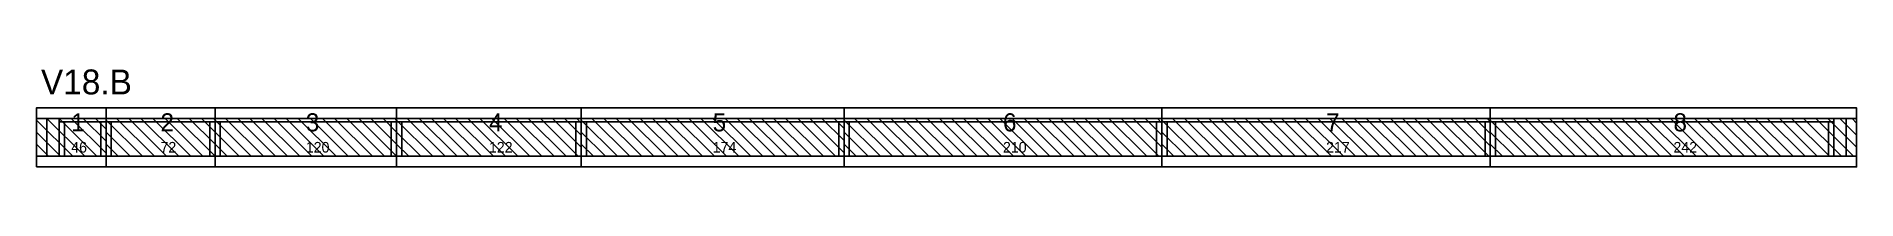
# Model space of a CAD drawing. Header units: metres. Extents: x -10 to 74425, y -2037 to 26.
# Drawn here: x 10761 to 11964, y -325 to -260 of the extents above; entities that cross this region are included whole.
import ezdxf

# ---------------------------------------------------------------- set-up
doc = ezdxf.new("R2010")
doc.units = ezdxf.units.M
doc.layers.add('VIGAS', color=7, linetype='Continuous')

msp = doc.modelspace()

# ---------------------------------------------------------------- texts
at = {"layer": 'VIGAS'}
for s, height, p in [('V18.B', 16.5, (10764.4, -277)), ('1', 12, (10784.4, -301.5)), ('2', 12, (10843.4, -301.5)), ('3', 12, (10939.4, -301.5)), ('4', 12, (11060.4, -301.5)), ('5', 12, (11208.2, -301.5)), ('6', 12, (11400, -301.5)), ('7', 12, (11613.5, -301.5)), ('8', 12, (11843, -301.5)), ('46', 7, (10784.4, -315.5)), ('72', 7, (10843.4, -315.5)), ('120', 7, (10939.4, -315.5)), ('122', 7, (11060.4, -315.5)), ('174', 7, (11208.2, -315.5)), ('210', 7, (11400, -315.5)), ('217', 7, (11613.5, -315.5)), ('242', 7, (11843, -315.5))]:
    msp.add_text(s, height=height, dxfattribs=at).set_placement(p)

# ---------------------------------------------------------------- linework, layer by layer
at = {"layer": 'VIGAS'}
for p, q in [((10761.4, -293), (10807.4, -293)), ((10761.4, -318), (10761.4, -293)), ((10785.4, -318), (10761.4, -294)), ((10768.4, -318), (10768.4, -293)), ((10793.4, -318), (10768.4, -293)), ((10776.4, -318), (10776.4, -293)), ((10801.4, -318), (10776.4, -293)), ((10776.4, -295.2), (10807.4, -295.2)), ((10779.9, -318), (10779.9, -295.2)), ((10807.4, -316), (10784.4, -293)), ((10807.4, -308), (10792.4, -293)), ((10807.4, -300), (10800.4, -293)), ((10803.9, -318), (10803.9, -295.2)), ((10807.4, -318), (10807.4, -293)), ((10807.4, -318), (10807.4, -293)), ((10807.4, -293), (10879.4, -293)), ((10807.4, -318), (10807.4, -293)), ((10807.4, -318), (10807.4, -293)), ((10807.4, -318), (10807.4, -293)), ((10831.4, -318), (10807.4, -294)), ((10807.4, -295.2), (10879.4, -295.2)), ((10810.9, -318), (10810.9, -295.2)), ((10839.4, -318), (10814.4, -293)), ((10847.4, -318), (10822.4, -293)), ((10855.4, -318), (10830.4, -293)), ((10863.4, -318), (10838.4, -293)), ((10871.4, -318), (10846.4, -293)), ((10879.4, -318), (10854.4, -293)), ((10879.4, -310), (10862.4, -293)), ((10879.4, -302), (10870.4, -293)), ((10875.9, -318), (10875.9, -295.2)), ((10879.4, -294), (10878.4, -293)), ((10879.4, -318), (10879.4, -293)), ((10879.4, -318), (10879.4, -293)), ((10879.4, -293), (10999.4, -293)), ((10879.4, -318), (10879.4, -293)), ((10879.4, -318), (10879.4, -293)), ((10879.4, -318), (10879.4, -293)), ((10903.4, -318), (10879.4, -294)), ((10879.4, -295.2), (10999.4, -295.2)), ((10882.9, -318), (10882.9, -295.2)), ((10911.4, -318), (10886.4, -293)), ((10919.4, -318), (10894.4, -293)), ((10927.4, -318), (10902.4, -293)), ((10935.4, -318), (10910.4, -293)), ((10943.4, -318), (10918.4, -293)), ((10951.4, -318), (10926.4, -293)), ((10959.4, -318), (10934.4, -293)), ((10967.4, -318), (10942.4, -293)), ((10975.4, -318), (10950.4, -293)), ((10983.4, -318), (10958.4, -293)), ((10991.4, -318), (10966.4, -293)), ((10999.4, -318), (10974.4, -293)), ((10999.4, -310), (10982.4, -293)), ((10999.4, -302), (10990.4, -293)), ((10995.9, -318), (10995.9, -295.2)), ((10999.4, -294), (10998.4, -293)), ((10999.4, -318), (10999.4, -293)), ((10999.4, -318), (10999.4, -293)), ((10999.4, -293), (11121.4, -293)), ((10999.4, -318), (10999.4, -293)), ((10999.4, -318), (10999.4, -293)), ((10999.4, -318), (10999.4, -293)), ((11023.4, -318), (10999.4, -294)), ((10999.4, -295.2), (11121.4, -295.2)), ((11002.9, -318), (11002.9, -295.2)), ((11031.4, -318), (11006.4, -293)), ((11039.4, -318), (11014.4, -293)), ((11047.4, -318), (11022.4, -293)), ((11055.4, -318), (11030.4, -293)), ((11063.4, -318), (11038.4, -293)), ((11071.4, -318), (11046.4, -293)), ((11079.4, -318), (11054.4, -293)), ((11087.4, -318), (11062.4, -293)), ((11095.4, -318), (11070.4, -293)), ((11103.4, -318), (11078.4, -293)), ((11111.4, -318), (11086.4, -293)), ((11119.4, -318), (11094.4, -293)), ((11121.4, -312), (11102.4, -293)), ((11121.4, -304), (11110.4, -293)), ((11117.9, -318), (11117.9, -295.2)), ((11121.4, -296), (11118.4, -293)), ((11121.4, -318), (11121.4, -293)), ((11121.4, -318), (11121.4, -293)), ((11121.4, -293), (11295, -293)), ((11121.4, -318), (11121.4, -293)), ((11121.4, -318), (11121.4, -293)), ((11121.4, -318), (11121.4, -293)), ((11145.4, -318), (11121.4, -294)), ((11121.4, -295.2), (11295, -295.2)), ((11124.9, -318), (11124.9, -295.2)), ((11153.4, -318), (11128.4, -293)), ((11161.4, -318), (11136.4, -293)), ((11169.4, -318), (11144.4, -293)), ((11177.4, -318), (11152.4, -293)), ((11185.4, -318), (11160.4, -293)), ((11193.4, -318), (11168.4, -293)), ((11201.4, -318), (11176.4, -293)), ((11209.4, -318), (11184.4, -293)), ((11217.4, -318), (11192.4, -293)), ((11225.4, -318), (11200.4, -293)), ((11233.4, -318), (11208.4, -293)), ((11241.4, -318), (11216.4, -293)), ((11249.4, -318), (11224.4, -293)), ((11257.4, -318), (11232.4, -293)), ((11265.4, -318), (11240.4, -293)), ((11273.4, -318), (11248.4, -293)), ((11281.4, -318), (11256.4, -293)), ((11289.4, -318), (11264.4, -293)), ((11295, -315.6), (11272.4, -293)), ((11295, -307.6), (11280.4, -293)), ((11295, -299.6), (11288.4, -293)), ((11291.5, -318), (11291.5, -295.2)), ((11295, -318), (11295, -293)), ((11295, -318), (11295, -293)), ((11295, -293), (11505, -293)), ((11295, -318), (11295, -293)), ((11295, -318), (11295, -293)), ((11295, -318), (11295, -293)), ((11319, -318), (11295, -294)), ((11295, -295.2), (11505, -295.2)), ((11298.5, -318), (11298.5, -295.2)), ((11327, -318), (11302, -293)), ((11335, -318), (11310, -293)), ((11343, -318), (11318, -293)), ((11351, -318), (11326, -293)), ((11359, -318), (11334, -293)), ((11367, -318), (11342, -293)), ((11375, -318), (11350, -293)), ((11383, -318), (11358, -293)), ((11391, -318), (11366, -293)), ((11399, -318), (11374, -293)), ((11407, -318), (11382, -293)), ((11415, -318), (11390, -293)), ((11423, -318), (11398, -293)), ((11431, -318), (11406, -293)), ((11439, -318), (11414, -293)), ((11447, -318), (11422, -293)), ((11455, -318), (11430, -293)), ((11463, -318), (11438, -293)), ((11471, -318), (11446, -293)), ((11479, -318), (11454, -293)), ((11487, -318), (11462, -293)), ((11495, -318), (11470, -293)), ((11503, -318), (11478, -293)), ((11505, -312), (11486, -293)), ((11505, -304), (11494, -293)), ((11501.5, -318), (11501.5, -295.2)), ((11505, -296), (11502, -293)), ((11505, -318), (11505, -293)), ((11505, -318), (11505, -293)), ((11505, -293), (11722, -293)), ((11505, -318), (11505, -293)), ((11505, -318), (11505, -293)), ((11505, -318), (11505, -293)), ((11529, -318), (11505, -294)), ((11505, -295.2), (11722, -295.2)), ((11508.5, -318), (11508.5, -295.2)), ((11537, -318), (11512, -293)), ((11545, -318), (11520, -293)), ((11553, -318), (11528, -293)), ((11561, -318), (11536, -293)), ((11569, -318), (11544, -293)), ((11577, -318), (11552, -293)), ((11585, -318), (11560, -293)), ((11593, -318), (11568, -293)), ((11601, -318), (11576, -293)), ((11609, -318), (11584, -293)), ((11617, -318), (11592, -293)), ((11625, -318), (11600, -293)), ((11633, -318), (11608, -293)), ((11641, -318), (11616, -293)), ((11649, -318), (11624, -293)), ((11657, -318), (11632, -293)), ((11665, -318), (11640, -293)), ((11673, -318), (11648, -293)), ((11681, -318), (11656, -293)), ((11689, -318), (11664, -293)), ((11697, -318), (11672, -293)), ((11705, -318), (11680, -293)), ((11713, -318), (11688, -293)), ((11721, -318), (11696, -293)), ((11722, -311), (11704, -293)), ((11722, -303), (11712, -293)), ((11718.5, -318), (11718.5, -295.2)), ((11722, -295), (11720, -293)), ((11722, -318), (11722, -293)), ((11722, -318), (11722, -293)), ((11722, -293), (11964, -293)), ((11722, -318), (11722, -293)), ((11722, -318), (11722, -293)), ((11722, -318), (11722, -293)), ((11746, -318), (11722, -294)), ((11722, -295.2), (11949, -295.2)), ((11725.5, -318), (11725.5, -295.2)), ((11754, -318), (11729, -293)), ((11762, -318), (11737, -293)), ((11770, -318), (11745, -293)), ((11778, -318), (11753, -293)), ((11786, -318), (11761, -293)), ((11794, -318), (11769, -293)), ((11802, -318), (11777, -293)), ((11810, -318), (11785, -293)), ((11818, -318), (11793, -293)), ((11826, -318), (11801, -293)), ((11834, -318), (11809, -293)), ((11842, -318), (11817, -293)), ((11850, -318), (11825, -293)), ((11858, -318), (11833, -293)), ((11866, -318), (11841, -293)), ((11874, -318), (11849, -293)), ((11882, -318), (11857, -293)), ((11890, -318), (11865, -293)), ((11898, -318), (11873, -293)), ((11906, -318), (11881, -293)), ((11914, -318), (11889, -293)), ((11922, -318), (11897, -293)), ((11930, -318), (11905, -293)), ((11938, -318), (11913, -293)), ((11946, -318), (11921, -293)), ((11954, -318), (11929, -293)), ((11962, -318), (11937, -293)), ((11964, -312), (11945, -293)), ((11945.5, -318), (11945.5, -295.2)), ((11949, -318), (11949, -293)), ((11964, -304), (11953, -293)), ((11957, -318), (11957, -293)), ((11964, -296), (11961, -293)), ((11964, -318), (11964, -293)), ((10777.4, -318), (10761.4, -302)), ((10769.4, -318), (10761.4, -310)), ((10823.4, -318), (10807.4, -302)), ((10815.4, -318), (10807.4, -310)), ((10895.4, -318), (10879.4, -302)), ((10887.4, -318), (10879.4, -310)), ((11015.4, -318), (10999.4, -302)), ((11007.4, -318), (10999.4, -310)), ((11137.4, -318), (11121.4, -302)), ((11129.4, -318), (11121.4, -310)), ((11311, -318), (11295, -302)), ((11303, -318), (11295, -310)), ((11521, -318), (11505, -302)), ((11513, -318), (11505, -310)), ((11738, -318), (11722, -302)), ((11730, -318), (11722, -310)), ((10761.4, -318), (10807.4, -318)), ((10761.4, -318), (10761.4, -318)), ((10776.4, -318), (10779.9, -318)), ((10803.9, -318), (10807.4, -318)), ((10807.4, -318), (10879.4, -318)), ((10807.4, -318), (10810.9, -318)), ((10807.4, -318), (10807.4, -318)), ((10875.9, -318), (10879.4, -318)), ((10879.4, -318), (10999.4, -318)), ((10879.4, -318), (10882.9, -318)), ((10879.4, -318), (10879.4, -318)), ((10995.9, -318), (10999.4, -318)), ((10999.4, -318), (11121.4, -318)), ((10999.4, -318), (11002.9, -318)), ((10999.4, -318), (10999.4, -318)), ((11117.9, -318), (11121.4, -318)), ((11121.4, -318), (11295, -318)), ((11121.4, -318), (11124.9, -318)), ((11121.4, -318), (11121.4, -318)), ((11291.5, -318), (11295, -318)), ((11295, -318), (11505, -318)), ((11295, -318), (11298.5, -318)), ((11295, -318), (11295, -318)), ((11501.5, -318), (11505, -318)), ((11505, -318), (11722, -318)), ((11505, -318), (11508.5, -318)), ((11505, -318), (11505, -318)), ((11718.5, -318), (11722, -318)), ((11722, -318), (11964, -318)), ((11722, -318), (11725.5, -318)), ((11722, -318), (11722, -318)), ((11945.5, -318), (11949, -318))]:
    msp.add_line(p, q, dxfattribs=at)
for points in [[(10761.4, -293), (10807.4, -293), (10807.4, -286), (10761.4, -286)], [(10807.4, -293), (10879.4, -293), (10879.4, -286), (10807.4, -286)], [(10879.4, -293), (10999.4, -293), (10999.4, -286), (10879.4, -286)], [(10999.4, -293), (11121.4, -293), (11121.4, -286), (10999.4, -286)], [(11121.4, -293), (11295, -293), (11295, -286), (11121.4, -286)], [(11295, -293), (11505, -293), (11505, -286), (11295, -286)], [(11505, -293), (11722, -293), (11722, -286), (11505, -286)], [(11722, -293), (11964, -293), (11964, -286), (11722, -286)], [(10761.4, -325), (10807.4, -325), (10807.4, -318), (10761.4, -318)], [(10807.4, -325), (10879.4, -325), (10879.4, -318), (10807.4, -318)], [(10879.4, -325), (10999.4, -325), (10999.4, -318), (10879.4, -318)], [(10999.4, -325), (11121.4, -325), (11121.4, -318), (10999.4, -318)], [(11121.4, -325), (11295, -325), (11295, -318), (11121.4, -318)], [(11295, -325), (11505, -325), (11505, -318), (11295, -318)], [(11505, -325), (11722, -325), (11722, -318), (11505, -318)], [(11722, -325), (11964, -325), (11964, -318), (11722, -318)]]:
    msp.add_lwpolyline(points, close=True, dxfattribs=at)

msp.set_redraw_order([(e.dxf.handle, doc.entitydb.next_handle()) for e in msp.query("TEXT MTEXT ATTDEF DIMENSION ARC_DIMENSION")])  # texts and dimensions are drawn at this point

doc.saveas('drawing.dxf')
